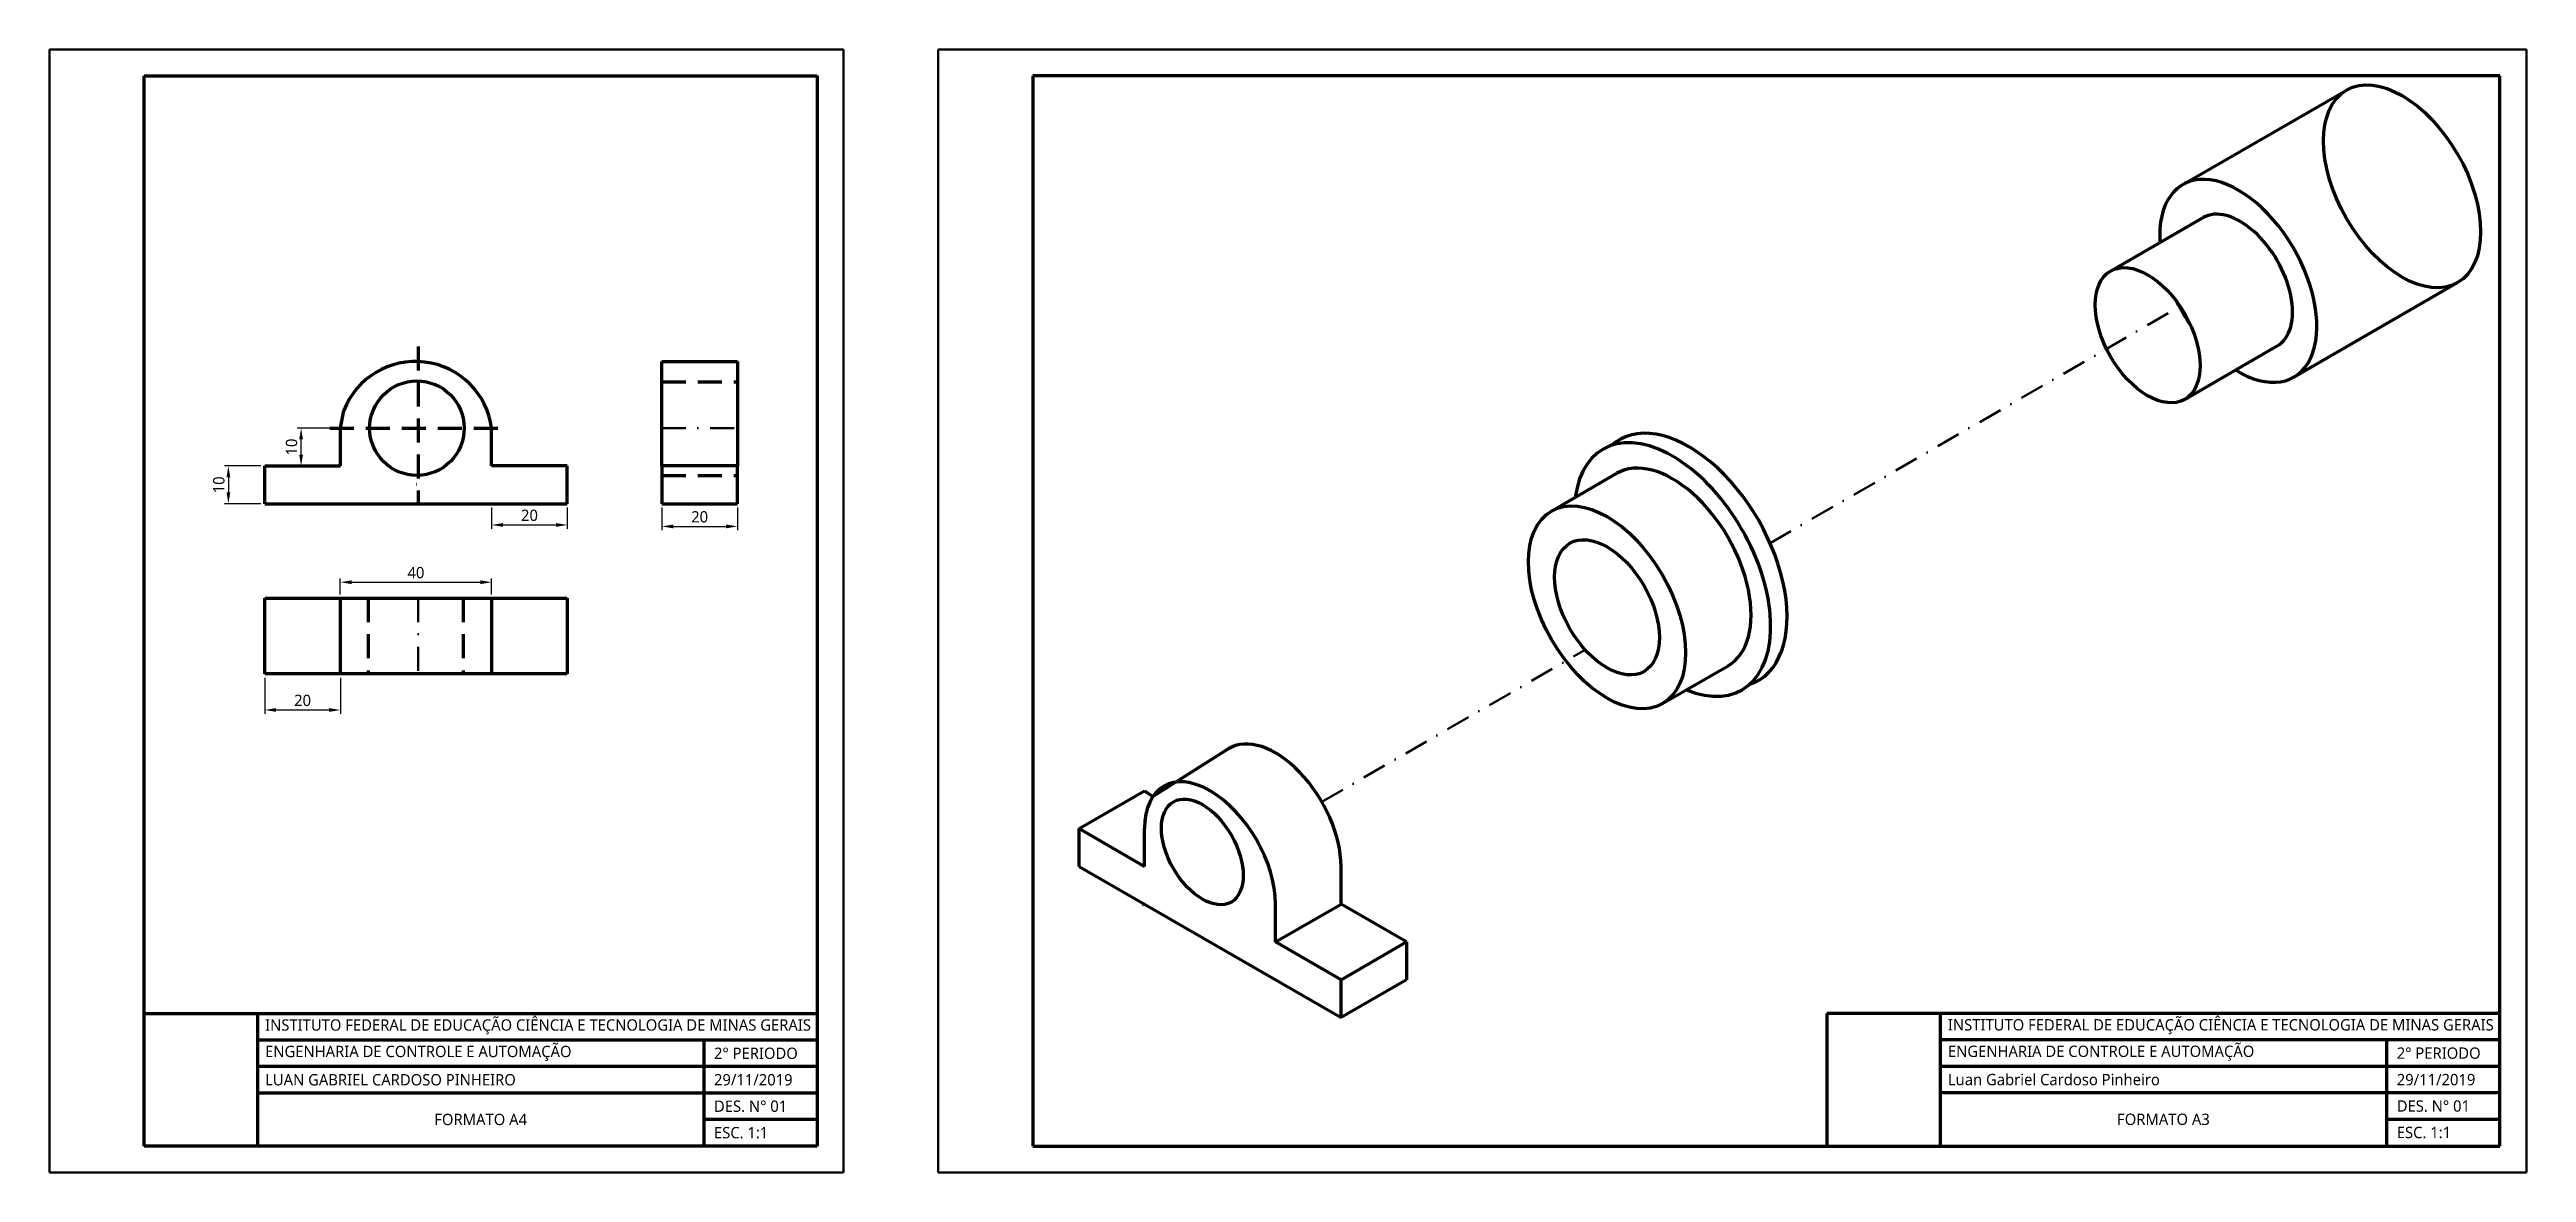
# Model space of a CAD drawing. Header units: millimetres. Extents: x 1010 to 9855, y 1438 to 2552.
# Drawn here: x 1010 to 1665, y 2255 to 2552 of the extents above; entities that cross this region are included whole.
import ezdxf

# ---------------------------------------------------------------- set-up
doc = ezdxf.new("R2010")
doc.units = ezdxf.units.MM
doc.linetypes.add('DASHED2', pattern=[9.525, 6.35, -3.175])
doc.linetypes.add('TRAÇOPONTO2', pattern=[12.7, 6.35, -3.175, 0, -3.175])
for name, color, linetype, lineweight in [('Continua Estreita', 4, 'Continuous', 50), ('Continua Larga', 3, 'Continuous', 70), ('Cotas', 3, 'Continuous', 50)]:
    doc.layers.add(name, color=color, linetype=linetype, lineweight=lineweight)
for name, color, linetype, lineweight, plot in [('Texto', 3, 'Continuous', 70, False), ('Tracejada Larga', 1, 'DASHED2', 70, False), ('Traço ponto estreita', 2, 'TRAÇOPONTO2', 50, False)]:
    doc.layers.add(name, color=color, linetype=linetype, lineweight=lineweight, plot=plot)
doc.styles.add('Luan', font='trebuc.ttf', dxfattribs={"height": 3})
doc.styles.add('Matheus_Aganete', font='trebuc.ttf', dxfattribs={"height": 3})
doc.dimstyles.new('Luan', dxfattribs={"dimtxt": 3, "dimasz": 3, "dimexe": 1, "dimexo": 1, "dimgap": 1, "dimtad": 1, "dimtxsty": 'Luan', "dimcen": 0, "dimadec": 0, "dimazin": 0, "dimtfac": 1, "dimtmove": 0, "dimatfit": 3, "dimfxl": 1, "dimarcsym": 0})

msp = doc.modelspace()

# ---------------------------------------------------------------- texts
at = {"layer": 'Texto', "char_height": 3, "style": 'Matheus_Aganete'}
for s, width, insert, attachment_point in [('INSTITUTO FEDERAL DE EDUCAÇÃO CIÊNCIA E TECNOLOGIA DE MINAS GERAIS ', 146.00224, (1066.705, 2293.57), 4), ('INSTITUTO FEDERAL DE EDUCAÇÃO CIÊNCIA E TECNOLOGIA DE MINAS GERAIS', 146.00224, (1511.705, 2293.616), 4), ('ENGENHARIA DE CONTROLE E AUTOMAÇÃO', 116.00224, (1066.705, 2286.57), 4), ('2° PERIODO', 27.29693, (1185.41, 2286.57), 4), ('ENGENHARIA DE CONTROLE E AUTOMAÇÃO', 116.00224, (1511.705, 2286.616), 4), ('2° PERIODO', 27.29693, (1630.41, 2286.616), 4), ('LUAN GABRIEL CARDOSO PINHEIRO', 116.00224, (1066.705, 2279.57), 4), ('29/11/2019', 27.29693, (1185.41, 2279.57), 4), ('\\pxt13;Luan Gabriel Cardoso Pinheiro', 116.00224, (1511.705, 2279.616), 4), ('29/11/2019', 27.29693, (1630.41, 2279.616), 4), ('DES. N° 01', 27.29693, (1185.41, 2272.57), 4), ('DES. N° 01', 27.29693, (1630.41, 2272.616), 4), ('FORMATO A4', 118, (1123.707, 2269.07), 5), ('ESC. 1:1', 27.29693, (1185.41, 2265.57), 4), ('FORMATO A3', 118, (1568.707, 2269.116), 5), ('ESC. 1:1', 27.29693, (1630.41, 2265.616), 4)]:
    msp.add_mtext_dynamic_manual_height_columns(s, width=width, gutter_width=15, heights=[0], dxfattribs=dict(at, insert=insert, attachment_point=attachment_point))

# ---------------------------------------------------------------- blocks, each defined once
blk = doc.blocks.new('*D30')
at = {"layer": 'Cotas', "color": 0, "lineweight": -2, "transparency": 16777216}
for p, q in [((1171.62, 2430.93), (1171.62, 2424.94)), ((1191.62, 2430.93), (1191.62, 2424.94)), ((1174.62, 2425.94), (1188.62, 2425.94))]:
    blk.add_line(p, q, dxfattribs=at)
at = {"layer": 'Cotas', "color": 0, "transparency": 16777216}
for points in [[(1174.62, 2426.44), (1174.62, 2425.44), (1171.62, 2425.94)], [(1188.62, 2426.44), (1188.62, 2425.44), (1191.62, 2425.94)]]:
    blk.add_solid(points, dxfattribs=at)
at = {"layer": 'Defpoints', "color": 0, "transparency": 16777216}
for p in [(1171.62, 2431.93), (1191.62, 2431.93), (1191.62, 2425.94)]:
    blk.add_point(p, dxfattribs=at)
at = {"layer": 'Cotas', "color": 0, "transparency": 16777216, "insert": (1181.62, 2428.46), "char_height": 3, "attachment_point": 5, "style": 'Luan'}
blk.add_mtext('20', dxfattribs=at)
blk = doc.blocks.new('*D31')
at = {"layer": 'Cotas', "color": 0, "lineweight": -2, "transparency": 16777216}
for p, q in [((1065.62, 2441.93), (1056, 2441.93)), ((1057, 2438.93), (1057, 2434.93)), ((1065.62, 2431.93), (1056, 2431.93))]:
    blk.add_line(p, q, dxfattribs=at)
at = {"layer": 'Cotas', "color": 0, "transparency": 16777216}
for points in [[(1056.5, 2438.93), (1057.5, 2438.93), (1057, 2441.93)], [(1056.5, 2434.93), (1057.5, 2434.93), (1057, 2431.93)]]:
    blk.add_solid(points, dxfattribs=at)
at = {"layer": 'Defpoints', "color": 0, "transparency": 16777216}
for p in [(1066.62, 2441.93), (1057, 2431.93), (1066.62, 2431.93)]:
    blk.add_point(p, dxfattribs=at)
at = {"layer": 'Cotas', "color": 0, "transparency": 16777216, "insert": (1054.48, 2436.93), "char_height": 3, "attachment_point": 5, "rotation": 90, "style": 'Luan'}
blk.add_mtext('10', dxfattribs=at)
blk = doc.blocks.new('*D32')
at = {"layer": 'Cotas', "color": 0, "lineweight": -2, "transparency": 16777216}
for p, q in [((1085.62, 2451.93), (1075.23, 2451.93)), ((1076.23, 2444.93), (1076.23, 2448.93)), ((1085.62, 2441.93), (1075.23, 2441.93))]:
    blk.add_line(p, q, dxfattribs=at)
at = {"layer": 'Cotas', "color": 0, "transparency": 16777216}
for points in [[(1075.73, 2448.93), (1076.73, 2448.93), (1076.23, 2451.93)], [(1075.73, 2444.93), (1076.73, 2444.93), (1076.23, 2441.93)]]:
    blk.add_solid(points, dxfattribs=at)
at = {"layer": 'Defpoints', "color": 0, "transparency": 16777216}
for p in [(1076.23, 2451.93), (1086.62, 2451.93), (1086.62, 2441.93)]:
    blk.add_point(p, dxfattribs=at)
at = {"layer": 'Cotas', "color": 0, "transparency": 16777216, "insert": (1073.71, 2446.93), "char_height": 3, "attachment_point": 5, "rotation": 90, "style": 'Luan'}
blk.add_mtext('10', dxfattribs=at)
blk = doc.blocks.new('*D33')
at = {"layer": 'Cotas', "color": 0, "lineweight": -2, "transparency": 16777216}
for p, q in [((1126.62, 2430.93), (1126.62, 2425.33)), ((1146.62, 2430.93), (1146.62, 2425.33)), ((1129.62, 2426.33), (1143.62, 2426.33))]:
    blk.add_line(p, q, dxfattribs=at)
at = {"layer": 'Cotas', "color": 0, "transparency": 16777216}
for points in [[(1129.62, 2426.83), (1129.62, 2425.83), (1126.62, 2426.33)], [(1143.62, 2426.83), (1143.62, 2425.83), (1146.62, 2426.33)]]:
    blk.add_solid(points, dxfattribs=at)
at = {"layer": 'Defpoints', "color": 0, "transparency": 16777216}
for p in [(1126.62, 2431.93), (1146.62, 2431.93), (1146.62, 2426.33)]:
    blk.add_point(p, dxfattribs=at)
at = {"layer": 'Cotas', "color": 0, "transparency": 16777216, "insert": (1136.62, 2428.86), "char_height": 3, "attachment_point": 5, "style": 'Luan'}
blk.add_mtext('20', dxfattribs=at)
blk = doc.blocks.new('*D34')
at = {"layer": 'Cotas', "color": 0, "lineweight": -2, "transparency": 16777216}
for p, q in [((1066.62, 2385.93), (1066.62, 2376.39)), ((1086.62, 2385.93), (1086.62, 2376.39)), ((1069.62, 2377.39), (1083.62, 2377.39))]:
    blk.add_line(p, q, dxfattribs=at)
at = {"layer": 'Cotas', "color": 0, "transparency": 16777216}
for points in [[(1069.62, 2377.89), (1069.62, 2376.89), (1066.62, 2377.39)], [(1083.62, 2377.89), (1083.62, 2376.89), (1086.62, 2377.39)]]:
    blk.add_solid(points, dxfattribs=at)
at = {"layer": 'Defpoints', "color": 0, "transparency": 16777216}
for p in [(1066.62, 2386.93), (1086.62, 2386.93), (1086.62, 2377.39)]:
    blk.add_point(p, dxfattribs=at)
at = {"layer": 'Cotas', "color": 0, "transparency": 16777216, "insert": (1076.62, 2379.91), "char_height": 3, "attachment_point": 5, "style": 'Luan'}
blk.add_mtext('20', dxfattribs=at)
blk = doc.blocks.new('*D35')
at = {"layer": 'Cotas', "color": 0, "lineweight": -2, "transparency": 16777216}
for p, q in [((1086.6, 2407.93), (1086.6, 2412.18)), ((1089.6, 2411.18), (1123.6, 2411.18)), ((1126.6, 2407.93), (1126.6, 2412.18))]:
    blk.add_line(p, q, dxfattribs=at)
at = {"layer": 'Cotas', "color": 0, "transparency": 16777216}
for points in [[(1089.6, 2411.68), (1089.6, 2410.68), (1086.6, 2411.18)], [(1123.6, 2411.68), (1123.6, 2410.68), (1126.6, 2411.18)]]:
    blk.add_solid(points, dxfattribs=at)
at = {"layer": 'Defpoints', "color": 0, "transparency": 16777216}
for p in [(1126.6, 2411.18), (1086.6, 2406.93), (1126.6, 2406.93)]:
    blk.add_point(p, dxfattribs=at)
at = {"layer": 'Cotas', "color": 0, "transparency": 16777216, "insert": (1106.6, 2413.7), "char_height": 3, "attachment_point": 5, "style": 'Luan'}
blk.add_mtext('40', dxfattribs=at)

# ---------------------------------------------------------------- dimensions: what is measured, and where the dimension line sits
at = {"layer": 'Cotas'}
for base, p1, p2, picture, middle in [((1076.233, 2451.927), (1086.618, 2441.927), (1086.618, 2451.927), '*D32', (1073.706, 2446.927)), ((1057.005, 2431.927), (1066.618, 2441.927), (1066.618, 2431.927), '*D31', (1054.479, 2436.927))]:
    dim = msp.add_linear_dim(base=base, p1=p1, p2=p2, angle=90, dimstyle='Luan', dxfattribs=at)
    dim.commit()
    dim.dimension.update_dxf_attribs({"geometry": picture, "text_midpoint": middle})
for base, p1, p2, picture, middle in [((1146.618, 2426.329), (1126.618, 2431.927), (1146.618, 2431.927), '*D33', (1136.618, 2428.855)), ((1191.618, 2425.939), (1171.618, 2431.927), (1191.618, 2431.927), '*D30', (1181.618, 2428.465)), ((1126.604, 2411.176), (1086.604, 2406.927), (1126.604, 2406.927), '*D35', (1106.604, 2413.702)), ((1086.618, 2377.386), (1066.618, 2386.927), (1086.618, 2386.927), '*D34', (1076.618, 2379.912))]:
    dim = msp.add_linear_dim(base=base, p1=p1, p2=p2, dimstyle='Luan', dxfattribs=at)
    dim.commit()
    dim.dimension.update_dxf_attribs({"geometry": picture, "text_midpoint": middle})

# ---------------------------------------------------------------- linework, layer by layer
at = {"layer": 'Continua Estreita'}
for p, q in [((1009.707, 2255.07), (1009.707, 2552.07)), ((1009.707, 2552.07), (1219.707, 2552.07)), ((1219.707, 2552.07), (1219.707, 2255.07)), ((1664.707, 2552.07), (1244.707, 2552.07)), ((1244.707, 2552.07), (1244.707, 2255.07)), ((1664.707, 2255.07), (1664.707, 2552.07)), ((1219.707, 2255.07), (1009.707, 2255.07)), ((1244.707, 2255.07), (1664.707, 2255.07))]:
    msp.add_line(p, q, dxfattribs=at)
at = {"layer": 'Continua Larga'}
for p, q in [((1034.707, 2262.07), (1034.707, 2545.07)), ((1034.707, 2545.07), (1212.707, 2545.07)), ((1212.707, 2545.07), (1212.707, 2262.07)), ((1269.707, 2545.07), (1269.707, 2262.07)), ((1657.707, 2545.07), (1269.707, 2545.07)), ((1657.707, 2262.07), (1657.707, 2545.07)), ((1573.809, 2516.34), (1617.11, 2541.34)), ((1554.732, 2493.486), (1579.182, 2507.602)), ((1603.203, 2465.428), (1646.504, 2490.428)), ((1171.618, 2441.927), (1171.618, 2469.566)), ((1171.618, 2469.566), (1191.618, 2469.566)), ((1191.618, 2469.566), (1191.618, 2441.927)), ((1574.328, 2459.545), (1598.778, 2473.661)), ((1086.618, 2451.927), (1087.554, 2456.614)), ((1086.618, 2441.927), (1086.618, 2451.927)), ((1126.618, 2441.927), (1126.618, 2451.927)), ((1422.208, 2447.169), (1424.311, 2448.531)), ((1066.618, 2431.927), (1066.618, 2441.927)), ((1066.618, 2441.927), (1086.618, 2441.927)), ((1106.765, 2437.133), (1106.858, 2437.133)), ((1146.618, 2441.927), (1126.618, 2441.927)), ((1146.618, 2431.927), (1146.618, 2441.927)), ((1191.618, 2441.927), (1171.618, 2441.927)), ((1171.618, 2441.927), (1171.618, 2431.927)), ((1191.618, 2431.927), (1191.618, 2441.927)), ((1406.867, 2429.993), (1424.188, 2439.993)), ((1066.618, 2431.927), (1146.618, 2431.927)), ((1171.618, 2431.927), (1191.618, 2431.927)), ((1066.618, 2406.927), (1146.618, 2406.927)), ((1066.618, 2386.927), (1066.618, 2406.927)), ((1086.604, 2406.927), (1086.604, 2386.927)), ((1126.618, 2406.927), (1126.618, 2386.927)), ((1146.618, 2406.927), (1146.618, 2386.927)), ((1146.618, 2386.927), (1066.618, 2386.927)), ((1436.261, 2379.081), (1453.582, 2389.081)), ((1301.494, 2354.534), (1321.404, 2367.079)), ((1281.96, 2346.029), (1299.28, 2356.029)), ((1299.28, 2356.029), (1301.494, 2354.534)), ((1281.96, 2336.029), (1281.96, 2346.029)), ((1281.96, 2346.029), (1299.28, 2336.029)), ((1299.28, 2336.029), (1299.28, 2346.029)), ((1281.96, 2336.029), (1351.242, 2296.029)), ((1351.242, 2326.029), (1351.242, 2336.029)), ((1351.242, 2326.029), (1351.242, 2336.029)), ((1333.921, 2316.029), (1333.921, 2326.029)), ((1333.921, 2316.029), (1351.242, 2326.029)), ((1368.562, 2316.029), (1351.242, 2326.029)), ((1351.242, 2306.029), (1333.921, 2316.029)), ((1351.242, 2306.029), (1368.562, 2316.029)), ((1368.562, 2316.029), (1368.562, 2306.029)), ((1351.242, 2296.029), (1351.242, 2306.029)), ((1368.562, 2306.029), (1351.242, 2296.029)), ((1212.707, 2297.07), (1034.707, 2297.07)), ((1064.707, 2297.07), (1064.707, 2262.07)), ((1657.707, 2297.116), (1479.707, 2297.116)), ((1479.707, 2297.116), (1479.707, 2262.07)), ((1509.707, 2297.116), (1509.707, 2262.116)), ((1212.707, 2290.07), (1064.707, 2290.07)), ((1182.707, 2290.07), (1182.707, 2262.07)), ((1657.707, 2290.116), (1509.707, 2290.116)), ((1627.707, 2290.116), (1627.707, 2262.116)), ((1212.707, 2283.07), (1064.707, 2283.07)), ((1657.707, 2283.116), (1509.707, 2283.116)), ((1212.707, 2276.07), (1064.707, 2276.07)), ((1657.707, 2276.116), (1509.707, 2276.116)), ((1212.707, 2269.07), (1182.707, 2269.07)), ((1657.707, 2269.116), (1627.707, 2269.116)), ((1212.707, 2262.07), (1034.707, 2262.07)), ((1269.707, 2262.07), (1657.707, 2262.07))]:
    msp.add_line(p, q, dxfattribs=at)
msp.add_circle((1106.858, 2451.927), 12.5, dxfattribs=at)
msp.add_arc((1106.485, 2449.26), 20.309, 7.544488, 158.772056, dxfattribs=at)
for centre, major_axis in [((1631.807, 2515.884), (14.697, -25.456)), ((1564.53, 2476.515), (9.798, -16.971)), ((1421.564, 2404.537), (14.697, -25.456)), ((1421.564, 2404.537), (9.798, -16.971)), ((1314.568, 2339.861), (7.655, -13.258))]:
    msp.add_ellipse(centre, major_axis=major_axis, ratio=0.5773503, dxfattribs=at)
for centre, major_axis, start_param, end_param in [((1588.506, 2490.884), (14.697, -25.456), 5.4631189, 10.2864615), ((1588.98, 2490.632), (9.798, -16.971), 6.2831853, 9.424778), ((1588.506, 2490.884), (14.697, -25.456), 4.5963789, 4.8472291), ((1438.885, 2414.537), (18.371, -31.82), 5.6396842, 10.0682791), ((1443.215, 2417.037), (18.371, -31.82), 6.1650597, 9.5429036), ((1438.885, 2414.537), (14.697, -25.456), 6.2831853, 9.424778), ((1333.921, 2346.029), (12.247, -21.213), 7.0685835, 9.4470993), ((1316.601, 2336.029), (12.247, -21.213), 7.0685835, 10.2101761)]:
    msp.add_ellipse(centre, major_axis=major_axis, ratio=0.5773503, start_param=start_param, end_param=end_param, dxfattribs=at)
at = {"layer": 'Tracejada Larga'}
for p, q in [((1107.185, 2473.522), (1107.185, 2431.927)), ((1171.618, 2464.161), (1191.618, 2464.161)), ((1083.844, 2451.927), (1130.525, 2451.927)), ((1171.618, 2439.427), (1191.618, 2439.427)), ((1093.933, 2406.927), (1093.933, 2386.927)), ((1119.079, 2406.927), (1119.079, 2386.927))]:
    msp.add_line(p, q, dxfattribs=at)
at = {"layer": 'Traço ponto estreita'}
for p, q in [((1464.688, 2421.527), (1573.11, 2484.125)), ((1171.618, 2451.927), (1191.618, 2451.927)), ((1107.185, 2406.927), (1107.185, 2386.927)), ((1346.169, 2353.1), (1415.808, 2393.306)), ((1298.731, 2325.712), (1299.28, 2326.029))]:
    msp.add_line(p, q, dxfattribs=at)

msp.set_redraw_order([(e.dxf.handle, doc.entitydb.next_handle()) for e in msp.query("TEXT MTEXT ATTDEF DIMENSION ARC_DIMENSION")])  # texts and dimensions are drawn at this point

doc.saveas('drawing.dxf')
